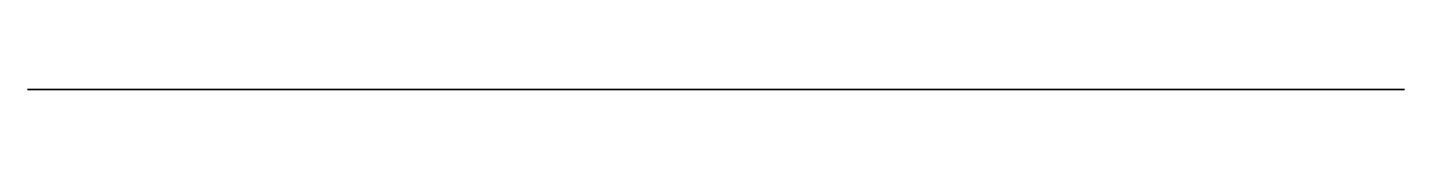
# Model space of a CAD drawing. Header units: millimetres. Extents: x -25000 to 25000, y -60388 to 35000.
# Drawn here: x -250 to 250, y 35000 to 35000 of the extents above; entities that cross this region are included whole.
import ezdxf

# ---------------------------------------------------------------- set-up
doc = ezdxf.new("R2010")
doc.units = ezdxf.units.MM
doc.layers.add('KBL_ENERJI_2X25', color=5, linetype='CONTINUOUS')
doc.layers.add('TAVA_PROFILI', color=6, linetype='CONTINUOUS')

msp = doc.modelspace()

# ---------------------------------------------------------------- linework, layer by layer
at = {"layer": 'KBL_ENERJI_2X25'}
for p, q in [((-170, 35000, 7660), (-190, 35000, 7660)), ((-170, 35000, 7680), (-190, 35000, 7680)), ((-190, 35000, 7660), (-190, 35000, 7680)), ((-170, 35000, 7690), (-190, 35000, 7690)), ((-170, 35000, 7710), (-190, 35000, 7710)), ((-190, 35000, 7690), (-190, 35000, 7710)), ((-170, 35000, 7660), (-170, 35000, 7680)), ((-170, 35000, 7690), (-170, 35000, 7710)), ((-110, 35000, 7660), (-130, 35000, 7660)), ((-110, 35000, 7680), (-130, 35000, 7680)), ((-130, 35000, 7660), (-130, 35000, 7680)), ((-110, 35000, 7690), (-130, 35000, 7690)), ((-110, 35000, 7710), (-130, 35000, 7710)), ((-130, 35000, 7690), (-130, 35000, 7710)), ((-110, 35000, 7660), (-110, 35000, 7680)), ((-110, 35000, 7690), (-110, 35000, 7710)), ((-50, 35000, 7660), (-70, 35000, 7660)), ((-50, 35000, 7680), (-70, 35000, 7680)), ((-70, 35000, 7660), (-70, 35000, 7680)), ((-50, 35000, 7690), (-70, 35000, 7690)), ((-50, 35000, 7710), (-70, 35000, 7710)), ((-70, 35000, 7690), (-70, 35000, 7710)), ((-50, 35000, 7660), (-50, 35000, 7680)), ((-50, 35000, 7690), (-50, 35000, 7710)), ((10, 35000, 7660), (-10, 35000, 7660)), ((10, 35000, 7680), (-10, 35000, 7680)), ((-10, 35000, 7660), (-10, 35000, 7680)), ((10, 35000, 7690), (-10, 35000, 7690)), ((10, 35000, 7710), (-10, 35000, 7710)), ((-10, 35000, 7690), (-10, 35000, 7710)), ((10, 35000, 7660), (10, 35000, 7680)), ((10, 35000, 7690), (10, 35000, 7710)), ((70, 35000, 7660), (50, 35000, 7660)), ((70, 35000, 7680), (50, 35000, 7680)), ((50, 35000, 7660), (50, 35000, 7680)), ((70, 35000, 7690), (50, 35000, 7690)), ((70, 35000, 7710), (50, 35000, 7710)), ((50, 35000, 7690), (50, 35000, 7710)), ((70, 35000, 7660), (70, 35000, 7680)), ((70, 35000, 7690), (70, 35000, 7710)), ((130, 35000, 7660), (110, 35000, 7660)), ((130, 35000, 7680), (110, 35000, 7680)), ((110, 35000, 7660), (110, 35000, 7680)), ((130, 35000, 7690), (110, 35000, 7690)), ((130, 35000, 7710), (110, 35000, 7710)), ((110, 35000, 7690), (110, 35000, 7710)), ((130, 35000, 7660), (130, 35000, 7680)), ((130, 35000, 7690), (130, 35000, 7710)), ((190, 35000, 7660), (170, 35000, 7660)), ((190, 35000, 7680), (170, 35000, 7680)), ((170, 35000, 7660), (170, 35000, 7680)), ((190, 35000, 7690), (170, 35000, 7690)), ((190, 35000, 7710), (170, 35000, 7710)), ((170, 35000, 7690), (170, 35000, 7710)), ((190, 35000, 7660), (190, 35000, 7680)), ((190, 35000, 7690), (190, 35000, 7710))]:
    msp.add_line(p, q, dxfattribs=at)
for points in [[(-190, 35000, 7660), (-170, 35000, 7660), (-170, 35000, 7680), (-190, 35000, 7680)], [(-190, 35000, 7690), (-170, 35000, 7690), (-170, 35000, 7710), (-190, 35000, 7710)], [(-130, 35000, 7660), (-110, 35000, 7660), (-110, 35000, 7680), (-130, 35000, 7680)], [(-130, 35000, 7690), (-110, 35000, 7690), (-110, 35000, 7710), (-130, 35000, 7710)], [(-70, 35000, 7660), (-50, 35000, 7660), (-50, 35000, 7680), (-70, 35000, 7680)], [(-70, 35000, 7690), (-50, 35000, 7690), (-50, 35000, 7710), (-70, 35000, 7710)], [(-10, 35000, 7660), (10, 35000, 7660), (10, 35000, 7680), (-10, 35000, 7680)], [(-10, 35000, 7690), (10, 35000, 7690), (10, 35000, 7710), (-10, 35000, 7710)], [(50, 35000, 7660), (70, 35000, 7660), (70, 35000, 7680), (50, 35000, 7680)], [(50, 35000, 7690), (70, 35000, 7690), (70, 35000, 7710), (50, 35000, 7710)], [(110, 35000, 7660), (130, 35000, 7660), (130, 35000, 7680), (110, 35000, 7680)], [(110, 35000, 7690), (130, 35000, 7690), (130, 35000, 7710), (110, 35000, 7710)], [(170, 35000, 7660), (190, 35000, 7660), (190, 35000, 7680), (170, 35000, 7680)], [(170, 35000, 7690), (190, 35000, 7690), (190, 35000, 7710), (170, 35000, 7710)]]:
    msp.add_3dface(points, dxfattribs=at)
at = {"layer": 'TAVA_PROFILI'}
for p, q in [((250, 35000, 7650), (-250, 35000, 7650)), ((250, 35000, 7653), (-250, 35000, 7653)), ((-250, 35000, 7650), (-250, 35000, 7653)), ((-247, 35000, 7650), (-250, 35000, 7650)), ((-247, 35000, 7800), (-250, 35000, 7800)), ((-250, 35000, 7650), (-250, 35000, 7800)), ((-247, 35000, 7650), (-247, 35000, 7800)), ((250, 35000, 7650), (247, 35000, 7650)), ((250, 35000, 7800), (247, 35000, 7800)), ((247, 35000, 7650), (247, 35000, 7800)), ((250, 35000, 7650), (250, 35000, 7653)), ((250, 35000, 7650), (250, 35000, 7800))]:
    msp.add_line(p, q, dxfattribs=at)
for points in [[(-250, 35000, 7650), (250, 35000, 7650), (250, 35000, 7653), (-250, 35000, 7653)], [(-250, 35000, 7650), (-247, 35000, 7650), (-247, 35000, 7800), (-250, 35000, 7800)], [(247, 35000, 7650), (250, 35000, 7650), (250, 35000, 7800), (247, 35000, 7800)]]:
    msp.add_3dface(points, dxfattribs=at)

doc.saveas('drawing.dxf')
